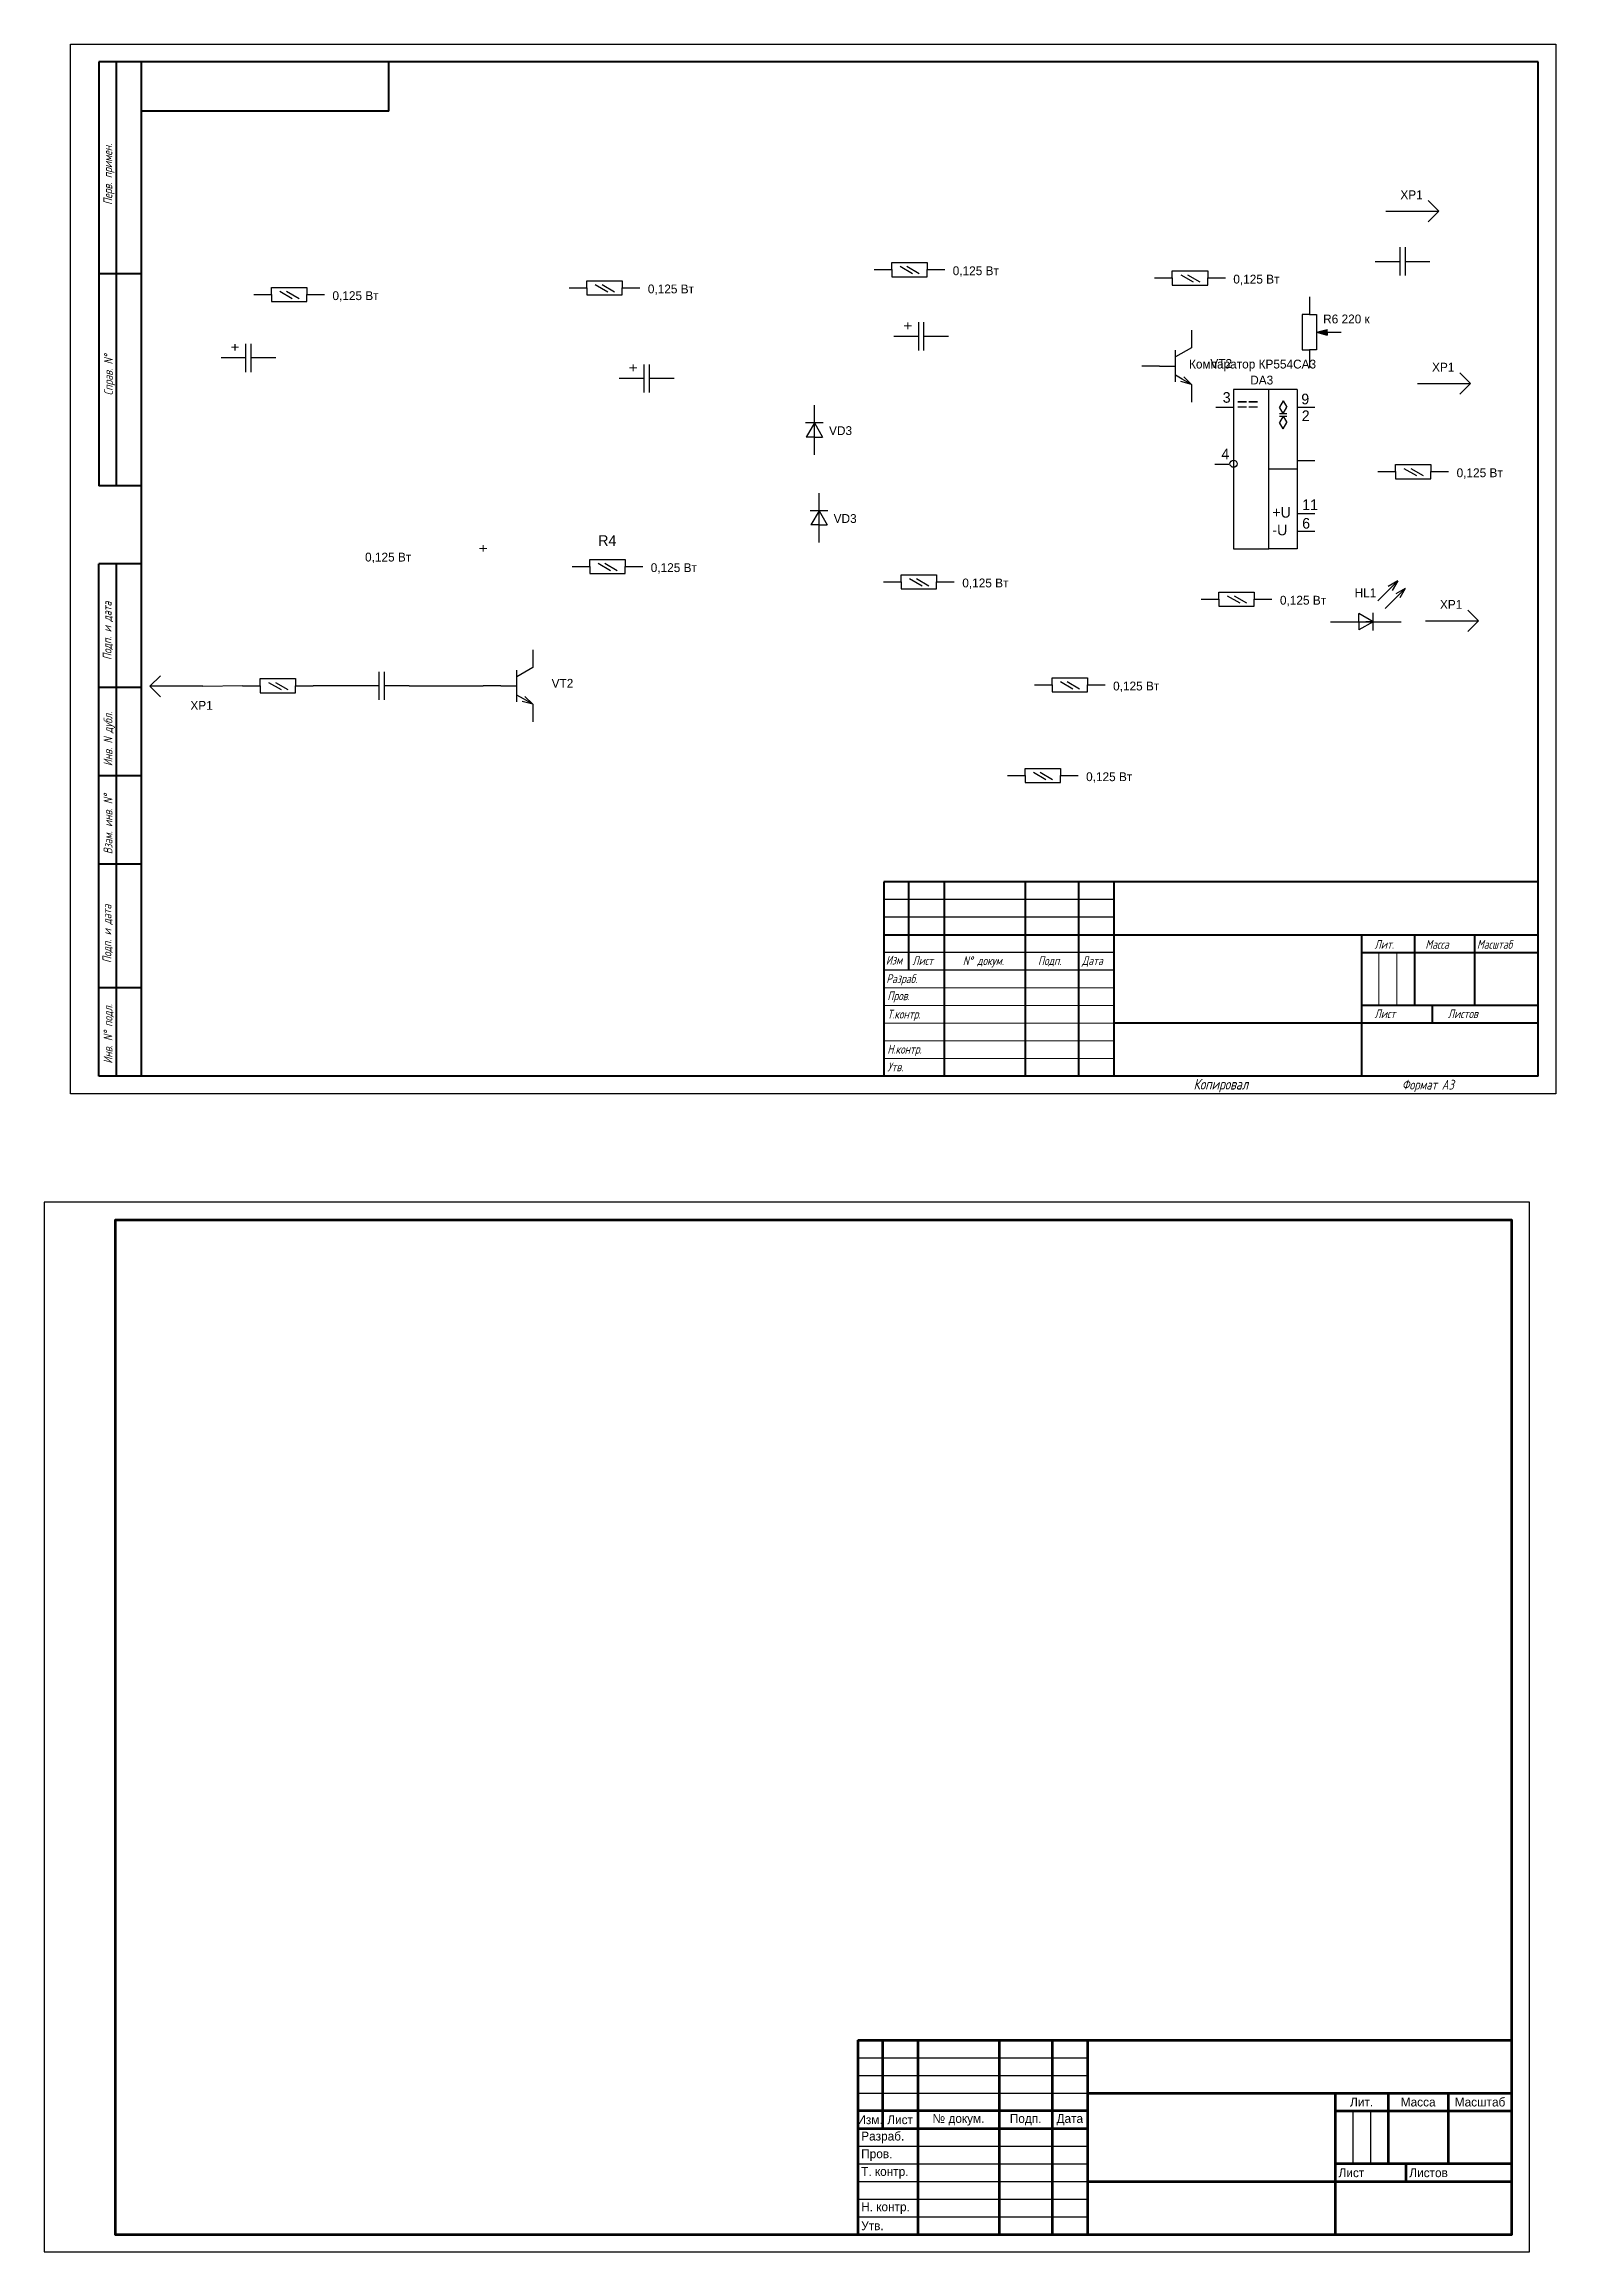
# Model space of a CAD drawing. Header units: millimetres. Extents: x 52 to 1332, y -528 to 1037.
# Drawn here: x 904 to 1332, y 297 to 921 of the extents above; entities that cross this region are included whole.
import ezdxf

# ---------------------------------------------------------------- set-up
doc = ezdxf.new("R2010")
doc.units = ezdxf.units.MM
for name, color, linetype, lineweight in [('2-тонкие', 141, 'Continuous', 30), ('Основная', 7, 'Continuous', 40), ('текст', 7, 'Continuous', 30), ('тонкая', 7, 'Continuous', 20)]:
    doc.layers.add(name, color=color, linetype=linetype, lineweight=lineweight)
doc.layers.add('KONTUR', color=7, linetype='Continuous')
doc.styles.get("Standard").update_dxf_attribs({"font": 'standarteskd.shx', "height": 3})
doc.styles.add('стиль1', font='romans.shx', dxfattribs={"width": 0.75, "oblique": 15, "height": 3.5})

msp = doc.modelspace()

# ---------------------------------------------------------------- texts
at = {"linetype": 'Continuous'}
for s, p in [('XP1', (1288.027, 877.58)), ('VT2', (1234.284, 829.853)), ('XP1', (1296.981, 828.808)), ('VD3', (1126.453, 810.851)), ('VD3', (1127.753, 785.989)), ('HL1', (1275.077, 764.977)), ('XP1', (1299.22, 761.69)), ('VT2', (1047.998, 739.361)), ('XP1', (945.854, 733.119))]:
    msp.add_text(s, height=2.5, dxfattribs=at).set_placement(p)
for s, p in [('0,125 Вт', (1161.425, 856.079)), ('0,125 Вт', (1240.781, 853.712)), ('0,125 Вт', (986.025, 849.035)), ('0,125 Вт', (1075.216, 850.931)), ('R6 220 к', (1266.185, 842.435)), ('0,125 Вт', (1303.926, 798.927)), ('0,125 Вт', (995.243, 775.07)), ('0,125 Вт', (1076.029, 772.09)), ('0,125 Вт', (1164.136, 767.755)), ('0,125 Вт', (1253.965, 762.866)), ('0,125 Вт', (1206.78, 738.594)), ('0,125 Вт', (1199.147, 712.936))]:
    msp.add_text(s, height=2.5).set_placement(p)
for p in [(1150.174, 840.566), (959.922, 834.498), (1072.507, 828.68), (1030.121, 777.622)]:
    msp.add_text('+', height=3, rotation=90, dxfattribs=at).set_placement(p)
at = {"color": 7, "linetype": 'Continuous'}
for s, p in [('Компаратор КР554СА3', (1228.252, 829.676)), ('DA3', (1245.556, 825.152))]:
    msp.add_text(s, height=2.5, dxfattribs=at).set_placement(p)
at = {"color": 7, "linetype": 'Continuous', "lineweight": -3, "insert": (1061.174, 782.506), "char_height": 3, "attachment_point": 1}
msp.add_mtext_dynamic_manual_height_columns('R4', width=9.5872, gutter_width=15, heights=[0], dxfattribs=at)
at = {"layer": 'текст', "style": 'стиль1', "oblique": 15, "width": 0.75}
for s, p in [('Перв. примен.', (923.734, 875.95)), ('Справ. N%%d', (923.889, 822.065)), ('Подп. и дата', (923.555, 747.208)), ('Инв. N дубл.', (923.8, 717.183)), ('Взам. инв. N%%d', (923.8, 692.256)), ('Подп. и дата', (923.505, 661.471)), ('Инв. N%%d подл.', (923.8, 633.005))]:
    msp.add_text(s, height=2.5, rotation=90, dxfattribs=at).set_placement(p)
for s, height, p in [('Изм', 2.5, (1142.526, 661.05)), ('Лист', 2.5, (1150.002, 660.899)), ('N%%d докум. ', 2.5, (1164.286, 660.899)), ('Подп.', 2.5, (1185.538, 660.899)), ('Дата', 2.5, (1197.989, 660.899)), ('Лит.', 2.5, (1280.699, 665.503)), ('Масса', 2.5, (1295.074, 665.503)), ('Масштаб', 2.5, (1309.666, 665.503)), ('Разраб.', 2.5, (1142.643, 655.799)), ('Пров.', 2.5, (1142.943, 650.967)), ('Т.контр.', 2.5, (1142.943, 645.772)), ('Лист', 2.5, (1280.699, 645.889)), ('Листов', 2.5, (1301.424, 645.889)), ('Н.контр.', 2.5, (1142.943, 635.85)), ('Утв.', 2.5, (1142.943, 630.83)), ('Копировал', 3, (1229.517, 625.688)), ('Формат А3', 2.75, (1288.445, 625.688))]:
    msp.add_text(s, height=height, dxfattribs=at).set_placement(p)

# ---------------------------------------------------------------- blocks, each defined once
blk = doc.blocks.new('rezistor')
for p, q in [((46.9, 169.84), (51.9, 169.84)), ((51.9, 169.84), (51.9, 171.84)), ((51.9, 171.84), (61.9, 171.84)), ((51.9, 169.84), (51.9, 167.84)), ((61.9, 171.84), (61.9, 169.84)), ((61.9, 169.84), (66.9, 169.84)), ((61.9, 167.84), (61.9, 169.84)), ((51.9, 167.84), (61.9, 167.84))]:
    blk.add_line(p, q)
blk = doc.blocks.new('rezistor 0_125')
for p, q in [((160.78, 795.3), (164.3, 793.27)), ((162.7, 795.3), (166.21, 793.27))]:
    blk.add_line(p, q)
blk.add_blockref('rezistor', (106.51, 624.53))
blk = doc.blocks.new('XP1')
at = {"linetype": 'Continuous'}
for p, q in [((314.13, 503.29), (311.13, 506.29)), ((299.13, 503.29), (306.63, 503.29)), ((306.63, 503.29), (314.13, 503.29)), ((314.13, 503.29), (311.13, 500.29))]:
    blk.add_line(p, q, dxfattribs=at)
blk = doc.blocks.new('condensator')
at = {"linetype": 'Continuous'}
for p, q in [((159.82, 727.6), (159.82, 734.59)), ((155.82, 727.6), (159.82, 727.6)), ((155.82, 727.6), (159.82, 727.6)), ((155.82, 726.1), (159.82, 726.1)), ((159.82, 727.6), (163.82, 727.6)), ((159.82, 719.12), (159.82, 726.1)), ((159.82, 726.1), (163.82, 726.1))]:
    blk.add_line(p, q, dxfattribs=at)
blk = doc.blocks.new('VD1')
at = {"linetype": 'Continuous'}
for p, q in [((222.35, 669.55), (227.35, 669.55)), ((227.35, 669.55), (227.35, 671.86)), ((231.35, 669.55), (227.35, 671.86)), ((231.35, 669.55), (227.35, 667.24)), ((227.35, 669.55), (231.35, 669.55)), ((227.35, 669.55), (227.35, 667.24)), ((231.35, 669.55), (231.35, 672.05)), ((231.35, 669.55), (236.35, 669.55)), ((231.35, 667.05), (231.35, 669.55))]:
    blk.add_line(p, q, dxfattribs=at)
blk = doc.blocks.new('Strelka')
h = blk.add_hatch(color=256)
h.paths.add_polyline_path([(233.47, 172.7), (234.27, 175.7), (233.47, 175.7)])
h.paths.add_polyline_path([(233.47, 175.7), (232.66, 175.7), (233.47, 172.7)])
for p, q in [((233.47, 175.7), (232.66, 175.7)), ((233.47, 172.7), (232.66, 175.7)), ((233.47, 175.7), (233.47, 179.7)), ((233.47, 175.7), (234.27, 175.7)), ((233.47, 172.7), (233.47, 175.7)), ((233.47, 172.7), (234.27, 175.7))]:
    blk.add_line(p, q)
blk = doc.blocks.new('rezistor peremennyj')
for name, p in [('Strelka', (26.79, 613.29)), ('rezistor', (203.35, 614.14))]:
    blk.add_blockref(name, p)
blk = doc.blocks.new('*U374')
at = {"color": 7, "linetype": 'Continuous'}
for p, q in [((390.48, 347.88), (382.48, 347.88)), ((386.55, 344.76), (385.51, 342.96)), ((386.55, 344.76), (387.58, 342.96)), ((390.48, 347.88), (390.48, 338.88)), ((367.48, 342.88), (372.48, 342.88)), ((382.48, 302.88), (382.48, 337.88)), ((386.55, 341.16), (385.51, 342.96)), ((385.51, 341.16), (387.58, 341.16)), ((385.51, 340.36), (387.58, 340.36)), ((386.55, 340.36), (385.51, 338.56)), ((386.55, 336.76), (385.51, 338.56)), ((386.55, 341.16), (387.58, 342.96)), ((386.55, 340.36), (387.58, 338.56)), ((386.55, 336.76), (387.58, 338.56)), ((390.48, 342.88), (395.48, 342.88)), ((390.48, 336.88), (390.48, 302.88)), ((367.17, 326.82), (371.17, 326.82)), ((390.4, 325.41), (382.4, 325.41)), ((390.48, 327.88), (395.48, 327.88)), ((390.48, 312.88), (395.48, 312.88)), ((390.48, 307.88), (395.48, 307.88)), ((390.48, 302.88), (382.48, 302.88))]:
    blk.add_line(p, q, dxfattribs=at)
blk.add_lwpolyline([(372.48, 336.88), (372.48, 302.88), (382.48, 302.88), (382.48, 347.88), (372.48, 347.88), (372.48, 338.88)], dxfattribs=at)
blk.add_circle((372.48, 326.9), 1, dxfattribs=at)
for s, height, p in [('3', 3, (369.42, 344.17)), ('==', 4, (373.36, 341.78)), ('9', 3, (391.65, 343.73)), ('2', 3, (391.78, 338.99)), ('4', 3, (369.05, 328.19)), ('+U', 3, (383.46, 311.67)), ('11', 3, (391.9, 313.83)), ('-U', 3, (383.46, 306.67)), ('6', 3, (391.9, 308.57))]:
    blk.add_text(s, height=height, dxfattribs=at).set_placement(p)
blk = doc.blocks.new('Штамп')
at = {"lineweight": 80}
for p, q in [((0, 55), (185, 55)), ((7, 55), (7, 30)), ((17, 55), (17, 0)), ((40, 55), (40, 0)), ((55, 55), (55, 0)), ((65, 55), (65, 0)), ((65, 40), (185, 40)), ((135, 40), (135, 0)), ((150, 40), (150, 20)), ((167, 40), (167, 20)), ((65, 35), (0, 35)), ((135, 35), (185, 35)), ((0, 30), (65, 30)), ((185, 20), (135, 20)), ((155, 20), (155, 15)), ((65, 15), (185, 15))]:
    blk.add_line(p, q, dxfattribs=at)
blk.add_lwpolyline([(0, 55), (0, 0), (185, 0), (185, 55)], dxfattribs=at)
at = {"layer": '2-тонкие', "color": 7}
for p, q in [((0, 50), (65, 50)), ((0, 45), (65, 45)), ((0, 40), (65, 40)), ((140, 35), (140, 20)), ((145, 35), (145, 20)), ((0, 25), (65, 25)), ((0, 20), (65, 20)), ((0, 15), (65, 15)), ((0, 10), (65, 10)), ((0, 5), (65, 5))]:
    blk.add_line(p, q, dxfattribs=at)
at = {"char_height": 2.5}
for s, width, insert, attachment_point in [('Лит.', 15, (142.5, 37.5), 5), ('Масса', 17, (158.5, 37.5), 5), ('Масштаб', 18, (176, 37.5), 5), ('Изм.', 7, (3.5, 32.5), 5), ('Лист', 10, (12, 32.5), 5), ('№ докум.', 23, (28.5, 32.5), 5), ('Подп.', 15, (47.5, 32.5), 5), ('Дата', 10, (60, 32.5), 5), ('\\pi1;Разраб.', 17, (0, 27.5), 4), ('\\pi1;Т. контр.', 17, (0, 17.5), 4), ('\\pi1;Пров.', 17, (0, 22.5), 4), ('\\pi1;Лист', 20, (135, 17.5), 4), ('\\pi1;Листов', 30, (155, 17.5), 4), ('\\pi1;Н. контр.', 17, (0, 7.5), 4), ('\\pi1;Утв.', 17, (0, 2.5), 4)]:
    blk.add_mtext_dynamic_manual_height_columns(s, width=width, gutter_width=12.5, heights=[0], dxfattribs=dict(at, insert=insert, attachment_point=attachment_point))

# ---------------------------------------------------------------- linework, layer by layer
at = {"linetype": 'Continuous'}
for p, q in [((1228.947, 840.562), (1228.947, 835.562)), ((1228.947, 835.562), (1224.447, 832.964)), ((1224.447, 830.366), (1224.447, 834.866)), ((1219.947, 830.366), (1214.947, 830.366)), ((1219.947, 830.366), (1224.447, 830.366)), ((1224.447, 825.866), (1224.447, 830.366)), ((1226.349, 826.67), (1224.447, 827.768)), ((1228.947, 825.17), (1225.947, 825.974)), ((1228.947, 825.17), (1226.349, 826.67)), ((1228.947, 825.17), (1226.751, 827.366)), ((1228.947, 825.17), (1228.947, 820.17)), ((1281.626, 763.946), (1287.282, 769.603)), ((1287.282, 769.603), (1284.593, 768.05)), ((1287.282, 769.603), (1285.73, 766.913)), ((1283.747, 761.825), (1289.404, 767.481)), ((1289.404, 767.481), (1286.714, 765.929)), ((1289.404, 767.481), (1287.851, 764.792)), ((1268.283, 758.022), (1276.283, 758.022)), ((1276.283, 758.022), (1276.283, 760.332)), ((1280.283, 758.022), (1276.283, 760.332)), ((1276.283, 758.022), (1276.283, 755.713)), ((1280.283, 758.022), (1276.283, 755.713)), ((1276.283, 758.022), (1280.283, 758.022)), ((1280.283, 758.022), (1278.283, 758.022)), ((1280.283, 758.022), (1280.283, 760.522)), ((1280.283, 758.022), (1288.283, 758.022)), ((1280.283, 755.522), (1280.283, 758.022)), ((1042.662, 750.071), (1042.662, 745.071)), ((1042.662, 745.071), (1038.162, 742.472)), ((1038.162, 739.874), (1038.162, 744.374)), ((1033.662, 739.874), (1028.662, 739.874)), ((1033.662, 739.874), (1038.162, 739.874)), ((1038.162, 735.374), (1038.162, 739.874)), ((1040.063, 736.178), (1038.162, 737.276)), ((1042.662, 734.678), (1039.662, 735.482)), ((1042.662, 734.678), (1040.063, 736.178)), ((1042.662, 734.678), (1040.465, 736.874)), ((1042.662, 734.678), (1042.662, 729.678))]:
    msp.add_line(p, q, dxfattribs=at)
at = {"color": 7, "linetype": 'Continuous', "lineweight": -3}
for p, q in [((1240.837, 814.701), (1240.837, 812.701)), ((1258.837, 814.701), (1258.837, 812.701)), ((949.367, 739.777), (960.595, 739.953)), ((980.595, 739.953), (992.286, 739.953)), ((1007.751, 739.901), (1028.662, 739.901))]:
    msp.add_line(p, q, dxfattribs=at)
for p, q in [((1206.981, 679.438), (1141.981, 679.438)), ((1206.981, 674.438), (1141.981, 674.438)), ((1206.981, 664.438), (1141.981, 664.438)), ((1206.981, 659.438), (1141.981, 659.438)), ((1276.981, 629.438), (1276.981, 629.438))]:
    msp.add_line(p, q)
at = {"lineweight": 80}
msp.add_lwpolyline([(1319.548, 356.728), (1319.548, 588.728), (924.548, 588.728), (924.548, 301.728), (1134.548, 301.728)], dxfattribs=at)
at = {"layer": '2-тонкие', "color": 7}
msp.add_lwpolyline([(904.498, 296.865), (1324.498, 296.865), (1324.498, 593.865), (904.498, 593.865)], close=True, dxfattribs=at)
at = {"layer": 'KONTUR'}
for p, q in [((911.981, 624.438), (911.981, 921.438)), ((911.981, 921.438), (1331.981, 921.438)), ((1331.981, 921.438), (1331.981, 624.438)), ((1331.981, 624.438), (911.981, 624.438))]:
    msp.add_line(p, q, dxfattribs=at)
at = {"layer": 'Основная'}
for p, q in [((919.981, 916.438), (919.981, 796.438)), ((1326.981, 916.438), (919.981, 916.438)), ((924.981, 796.438), (924.981, 916.438)), ((931.981, 669.438), (931.981, 916.438)), ((1001.981, 902.438), (1001.981, 916.438)), ((1326.981, 629.438), (1326.981, 916.438)), ((1001.981, 902.438), (931.981, 902.438)), ((931.981, 856.438), (919.981, 856.438)), ((931.981, 796.438), (919.981, 796.438)), ((919.981, 629.438), (919.981, 774.438)), ((931.981, 774.438), (919.981, 774.438)), ((924.981, 629.438), (924.981, 774.438)), ((931.981, 739.438), (919.981, 739.438)), ((931.981, 714.438), (919.981, 714.438)), ((931.981, 689.438), (919.981, 689.438)), ((1141.981, 684.438), (1141.981, 629.438)), ((1326.981, 684.438), (1141.981, 684.438)), ((1148.981, 659.438), (1148.981, 684.438)), ((1158.981, 684.438), (1158.981, 629.438)), ((1181.981, 629.438), (1181.981, 684.438)), ((1196.981, 684.438), (1196.981, 629.438)), ((1206.981, 684.438), (1206.981, 629.438)), ((931.981, 629.438), (931.981, 669.438)), ((1141.981, 669.438), (1326.981, 669.438)), ((1276.981, 669.438), (1276.981, 629.438)), ((1291.981, 669.438), (1291.981, 649.438)), ((1308.981, 669.438), (1308.981, 649.438)), ((1276.981, 664.438), (1326.981, 664.438)), ((931.981, 654.438), (919.981, 654.438)), ((1326.981, 644.438), (1206.981, 644.438)), ((1326.981, 649.438), (1276.981, 649.438)), ((1296.981, 649.438), (1296.981, 644.438)), ((1326.981, 629.438), (919.981, 629.438))]:
    msp.add_line(p, q, dxfattribs=at)
at = {"layer": 'тонкая'}
for p, q in [((1281.969, 664.229), (1281.969, 649.438)), ((1287.047, 664.229), (1287.047, 649.438)), ((1141.981, 654.438), (1206.981, 654.438)), ((1206.981, 649.438), (1141.981, 649.438)), ((1206.981, 644.438), (1141.981, 644.438))]:
    msp.add_line(p, q, dxfattribs=at)
for points in [[(1141.981, 639.438), (1206.981, 639.438)], [(1141.981, 634.438), (1206.981, 634.438)]]:
    msp.add_lwpolyline(points, dxfattribs=at)

# ---------------------------------------------------------------- block references
at = {"linetype": 'Continuous'}
for name, p in [('XP1', (984.782, 370.897)), ('rezistor 0_125', (985.76, 63.283)), ('rezistor 0_125', (1065.115, 60.916)), ('rezistor 0_125', (810.36, 56.238)), ('rezistor 0_125', (899.551, 58.135)), ('XP1', (993.737, 322.125)), ('rezistor 0_125', (1128.26, 6.131)), ('rezistor 0_125', (900.364, -20.706)), ('rezistor 0_125', (988.471, -25.041)), ('rezistor 0_125', (1078.3, -29.93)), ('XP1', (995.976, 255.007)), ('rezistor 0_125', (807.182, -54.422)), ('rezistor 0_125', (1031.114, -54.202)), ('rezistor 0_125', (1023.481, -79.861))]:
    msp.add_blockref(name, p, dxfattribs=at)
for name, p, rotation in [('condensator', (561.751, 1019.803), 270), ('rezistor peremennyj', (478.299, 1100.195), 270), ('condensator', (1879.4, 678.92), 90), ('condensator', (1689.148, 672.852), 90), ('condensator', (1801.733, 667.034), 90), ('VD1', (1791.876, 582.943), 90), ('VD1', (1793.175, 558.081), 90), ('condensator', (1726.872, 580.084), 90), ('XP1', (1248.499, 1243.065), 180)]:
    msp.add_blockref(name, p, dxfattribs=dict(at, rotation=rotation))
at = {"color": 7, "linetype": 'Continuous'}
msp.add_blockref('*U374', (868.356, 475.817), dxfattribs=at)
msp.add_blockref('Штамп', (1134.548, 301.728))

msp.set_redraw_order([(e.dxf.handle, doc.entitydb.next_handle()) for e in msp.query("TEXT MTEXT ATTDEF DIMENSION ARC_DIMENSION")])  # texts and dimensions are drawn at this point

doc.saveas('drawing.dxf')
